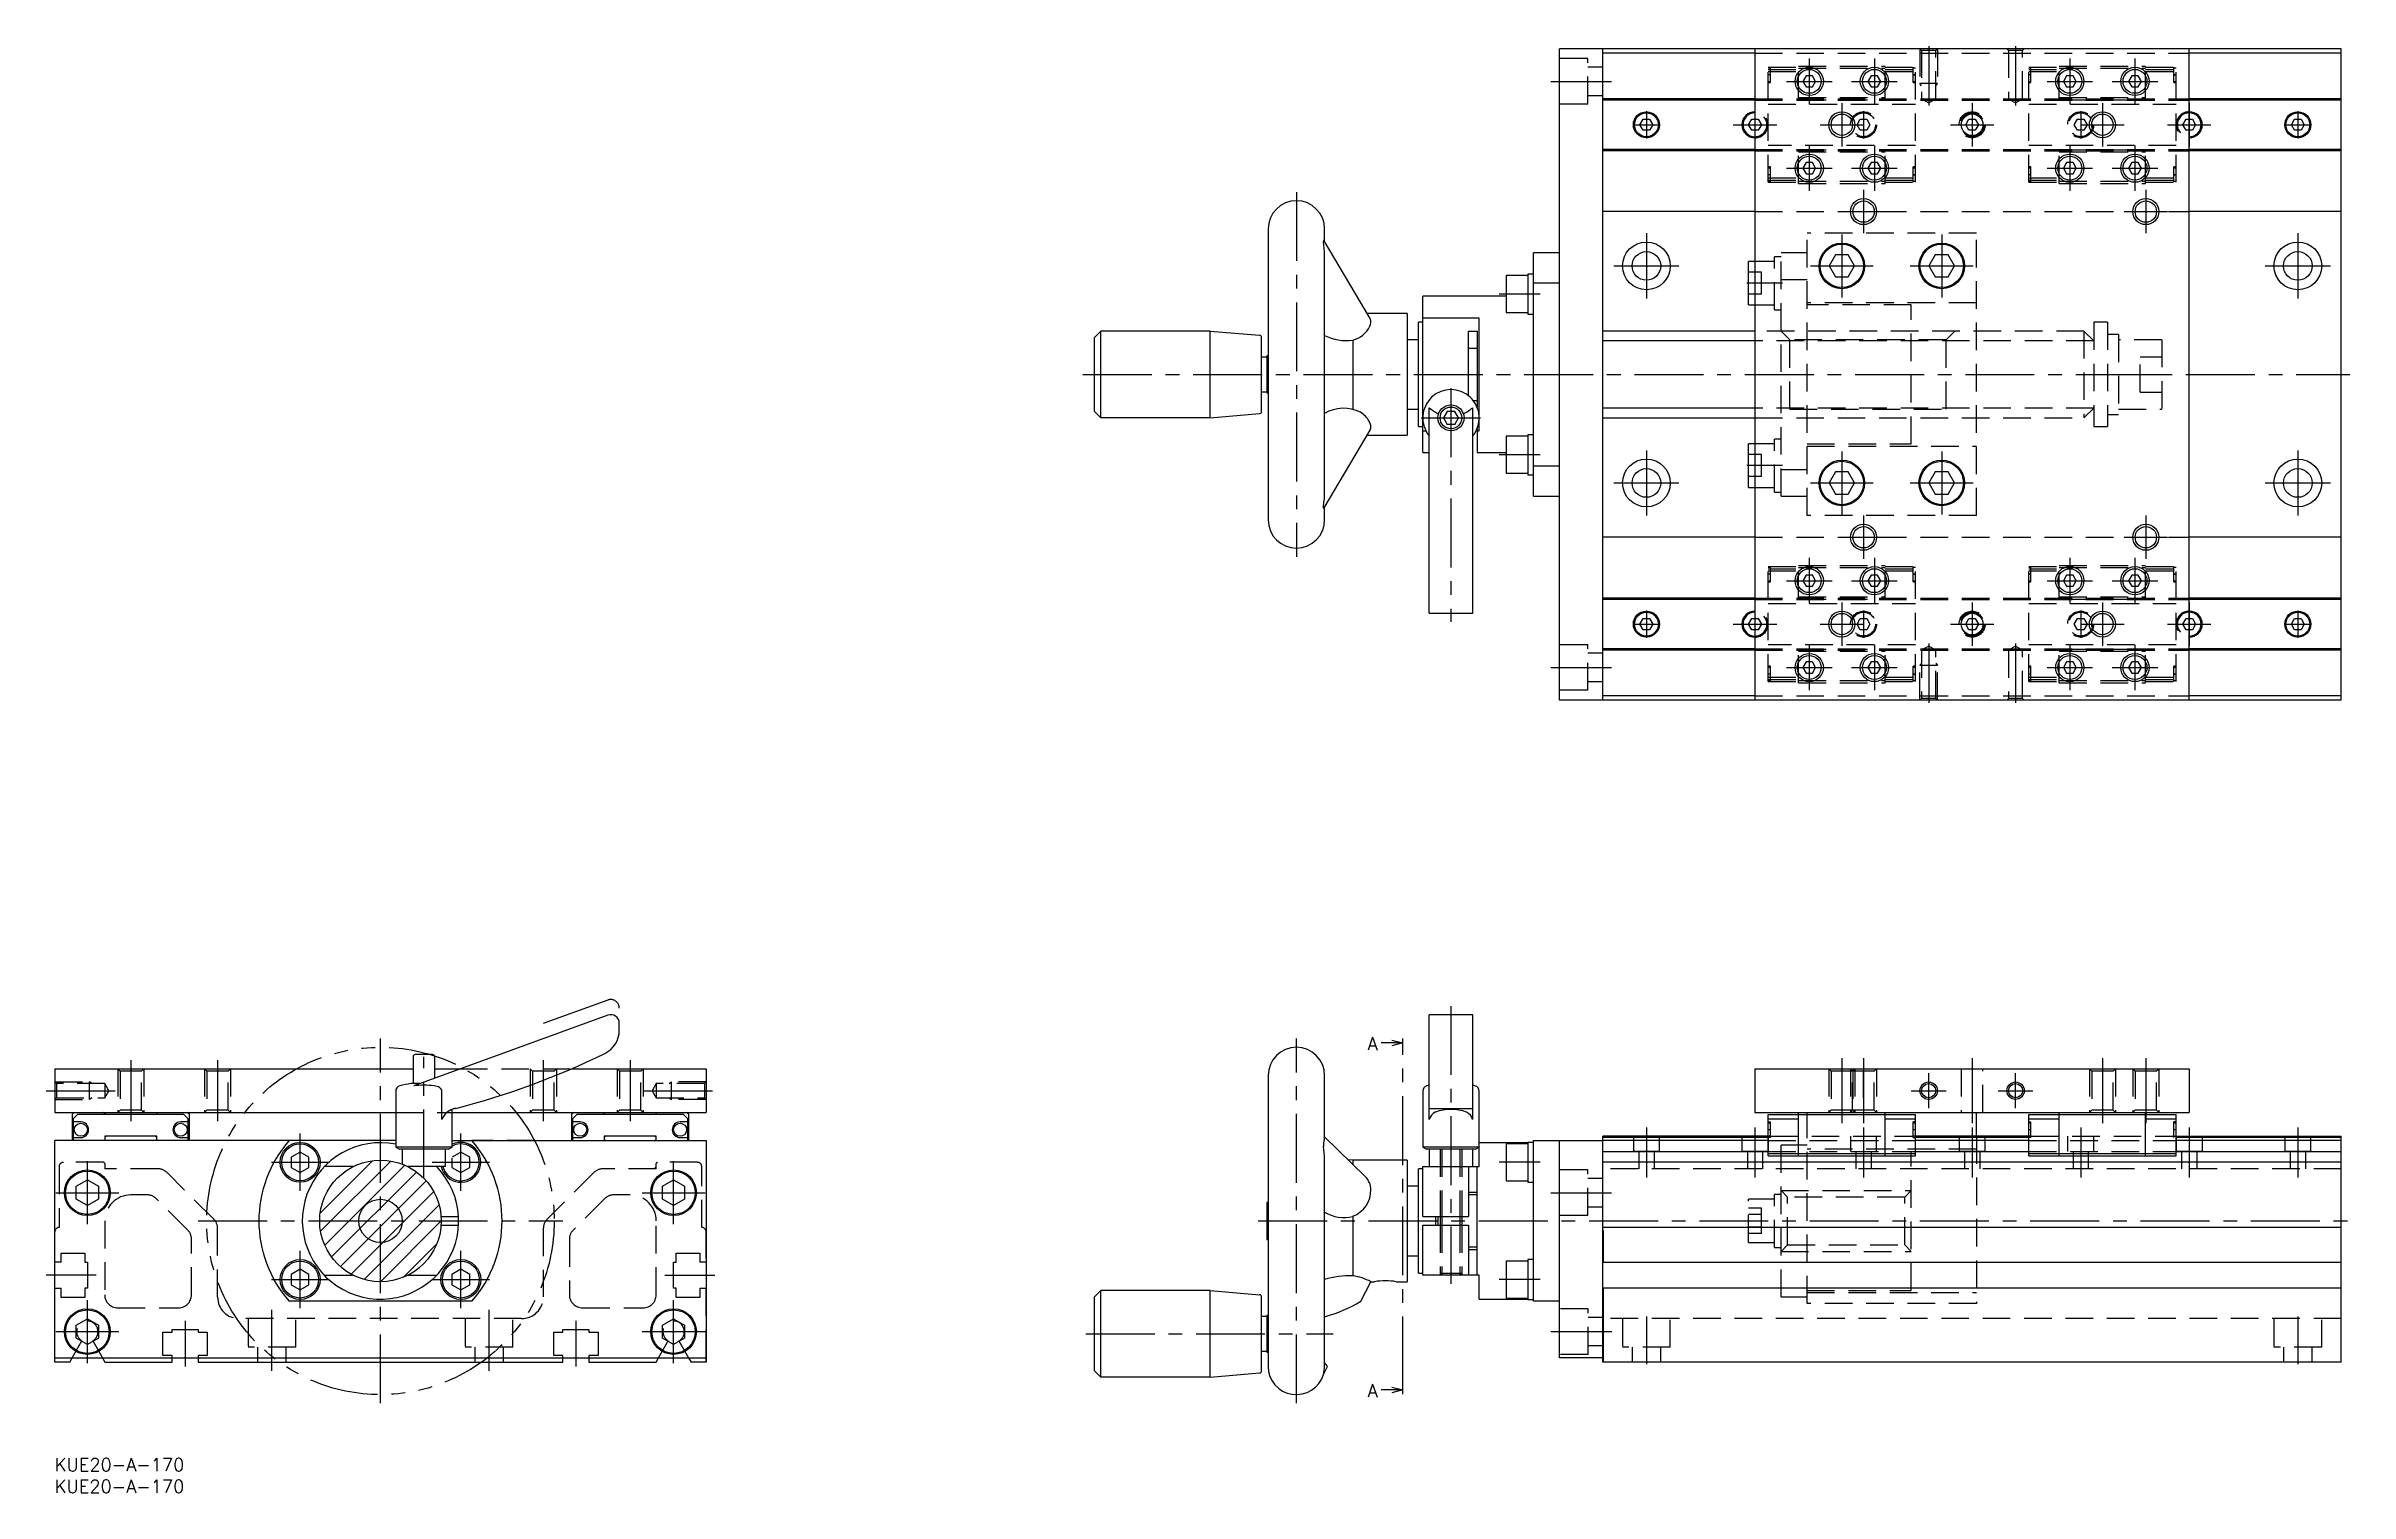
# Model space of a CAD drawing. Extents: x -2 to 528, y -8 to 325.
import ezdxf

# ---------------------------------------------------------------- set-up
doc = ezdxf.new("R2010")
doc.units = 0
doc.header["$LTSCALE"] = 0.5
for name, pattern in [('CENTER', [50.8, 31.75, -6.35, 6.35, -6.35]), ('DASHED', [19.05, 12.7, -6.35]), ('PHANTOM', [63.5, 31.75, -6.35, 6.35, -6.35, 6.35, -6.35])]:
    doc.linetypes.add(name, pattern=pattern)
for name, color, linetype in [('MSM_CENTER', 1, 'CENTER'), ('MSM_CONTINUOUS', 7, 'CONTINUOUS'), ('MSM_DASHED', 4, 'DASHED'), ('MSM_IMAGINARY', 6, 'PHANTOM'), ('MSM_NARROW', 5, 'CONTINUOUS'), ('MSM_PART_NUMBER', 7, 'CONTINUOUS')]:
    doc.layers.add(name, color=color, linetype=linetype)
doc.styles.get("Standard").update_dxf_attribs({"font": 'txt.shx', "height": 3, "bigfont": 'bigfont.shx'})

msp = doc.modelspace()

# ---------------------------------------------------------------- texts
at = {"layer": 'MSM_PART_NUMBER'}
for p in [(302.3, 93.99), (302.3, 14.06)]:
    msp.add_text('A', height=3, dxfattribs=at).set_placement(p)

# ---------------------------------------------------------------- blocks, each defined once
blk = doc.blocks.new('*U8')
at = {"layer": 'MSM_PART_NUMBER'}
blk.add_text('KUE20-A-170', height=3, dxfattribs=at).set_placement((0, -3))
blk = doc.blocks.new('*U9')
at = {"layer": 'MSM_PART_NUMBER'}
blk.add_text('KUE20-A-170', height=3, dxfattribs=at).set_placement((0, -8))

# ---------------------------------------------------------------- linework, layer by layer
at = {"layer": 'MSM_CENTER'}
for p, q in [((431.5, 325.21), (431.5, 311.53)), ((451.5, 325.21), (451.5, 311.53)), ((395.07, 318.59), (394.52, 318.59)), ((404, 322.34), (404, 311.84)), ((419, 322.34), (419, 311.84)), ((428.47, 318.59), (427.92, 318.59)), ((455.07, 318.59), (454.52, 318.59)), ((464, 322.34), (464, 311.84)), ((479, 322.34), (479, 311.84)), ((488.47, 318.59), (487.92, 318.59)), ((344.5, 317.09), (358.5, 317.09)), ((398.75, 317.09), (409.25, 317.09)), ((413.75, 317.09), (424.25, 317.09)), ((458.75, 317.09), (469.25, 317.09)), ((473.75, 317.09), (484.25, 317.09)), ((366.5, 310.24), (366.5, 303.94)), ((391.5, 312.09), (391.5, 302.09)), ((411.5, 312.09), (411.5, 302.09)), ((416.5, 310.24), (416.5, 303.94)), ((441.5, 312.09), (441.5, 302.09)), ((466.5, 310.24), (466.5, 303.94)), ((471.5, 312.09), (471.5, 302.09)), ((491.5, 312.09), (491.5, 302.09)), ((516.5, 310.24), (516.5, 303.94)), ((363.35, 307.09), (369.65, 307.09)), ((386.5, 307.09), (396.5, 307.09)), ((406.5, 307.09), (416.5, 307.09)), ((436.5, 307.09), (446.5, 307.09)), ((466.5, 307.09), (476.5, 307.09)), ((486.5, 307.09), (496.5, 307.09)), ((513.35, 307.09), (519.65, 307.09)), ((398.75, 297.09), (409.25, 297.09)), ((404, 302.34), (404, 291.84)), ((413.75, 297.09), (424.25, 297.09)), ((419, 302.34), (419, 291.84)), ((458.75, 297.09), (469.25, 297.09)), ((464, 302.34), (464, 291.84)), ((473.75, 297.09), (484.25, 297.09)), ((479, 302.34), (479, 291.84)), ((395.07, 295.59), (394.52, 295.59)), ((416.5, 292.09), (416.5, 282.09)), ((428.47, 295.59), (427.92, 295.59)), ((455.07, 295.59), (454.52, 295.59)), ((481.5, 292.09), (481.5, 282.09)), ((488.47, 295.59), (487.92, 295.59)), ((285.9, 291.59), (285.9, 207.59)), ((411.5, 287.09), (421.5, 287.09)), ((476.5, 287.09), (486.5, 287.09)), ((366.5, 282.09), (366.5, 267.09)), ((411.5, 281.84), (411.5, 267.34)), ((434.5, 281.84), (434.5, 267.34)), ((516.5, 282.09), (516.5, 267.09)), ((359, 274.59), (374, 274.59)), ((397.87, 270.59), (389.62, 270.59)), ((404.25, 274.59), (418.75, 274.59)), ((427.25, 274.59), (441.75, 274.59)), ((509, 274.59), (524, 274.59)), ((342.02, 268.09), (332.61, 268.09)), ((236.75, 249.59), (528.5, 249.59)), ((321.5, 246.42), (321.5, 192.59)), ((314.67, 239.59), (328.32, 239.59)), ((342.02, 231.09), (332.61, 231.09)), ((366.5, 232.09), (366.5, 217.09)), ((397.87, 228.59), (389.62, 228.59)), ((411.5, 231.84), (411.5, 217.34)), ((434.5, 231.84), (434.5, 217.34)), ((516.5, 232.09), (516.5, 217.09)), ((359, 224.59), (374, 224.59)), ((404.25, 224.59), (418.75, 224.59)), ((427.25, 224.59), (441.75, 224.59)), ((509, 224.59), (524, 224.59)), ((416.5, 217.09), (416.5, 207.09)), ((481.5, 217.09), (481.5, 207.09)), ((404, 207.34), (404, 196.84)), ((411.5, 212.09), (421.5, 212.09)), ((419, 207.34), (419, 196.84)), ((464, 207.34), (464, 196.84)), ((476.5, 212.09), (486.5, 212.09)), ((479, 207.34), (479, 196.84)), ((395.07, 203.59), (394.52, 203.59)), ((398.75, 202.09), (409.25, 202.09)), ((413.75, 202.09), (424.25, 202.09)), ((428.47, 203.59), (427.92, 203.59)), ((455.07, 203.59), (454.52, 203.59)), ((458.75, 202.09), (469.25, 202.09)), ((473.75, 202.09), (484.25, 202.09)), ((488.47, 203.59), (487.92, 203.59)), ((391.5, 197.09), (391.5, 187.09)), ((411.5, 197.09), (411.5, 187.09)), ((441.5, 197.09), (441.5, 187.09)), ((471.5, 197.09), (471.5, 187.09)), ((491.5, 197.09), (491.5, 187.09)), ((363.35, 192.09), (369.65, 192.09)), ((366.5, 195.24), (366.5, 188.94)), ((386.5, 192.09), (396.5, 192.09)), ((406.5, 192.09), (416.5, 192.09)), ((416.5, 195.24), (416.5, 188.94)), ((436.5, 192.09), (446.5, 192.09)), ((466.5, 195.24), (466.5, 188.94)), ((466.5, 192.09), (476.5, 192.09)), ((486.5, 192.09), (496.5, 192.09)), ((513.35, 192.09), (519.65, 192.09)), ((516.5, 195.24), (516.5, 188.94)), ((404, 187.34), (404, 176.84)), ((419, 187.34), (419, 176.84)), ((431.5, 187.65), (431.5, 173.97)), ((451.5, 187.65), (451.5, 173.97)), ((464, 187.34), (464, 176.84)), ((479, 187.34), (479, 176.84)), ((344.5, 182.09), (358.5, 182.09)), ((395.07, 180.59), (394.52, 180.59)), ((398.75, 182.09), (409.25, 182.09)), ((413.75, 182.09), (424.25, 182.09)), ((428.47, 180.59), (427.92, 180.59)), ((455.07, 180.59), (454.52, 180.59)), ((458.75, 182.09), (469.25, 182.09)), ((473.75, 182.09), (484.25, 182.09)), ((488.47, 180.59), (487.92, 180.59)), ((321.5, 104.14), (321.5, 40.14)), ((75, 12.64), (75, 96.64)), ((285.9, 12.64), (285.9, 96.64)), ((17.5, 91.64), (17.5, 77.64)), ((37.5, 91.64), (37.5, 77.64)), ((85, 64.44), (85, 92.44)), ((112.5, 91.64), (112.5, 77.64)), ((132.5, 91.64), (132.5, 77.64)), ((310.4, 16.72), (310.4, 94.64)), ((411.5, 92.14), (411.5, 77.14)), ((416.5, 92.14), (416.5, 77.14)), ((441.5, 92.14), (441.5, 77.14)), ((471.5, 92.14), (471.5, 77.14)), ((481.5, 92.14), (481.5, 77.14)), ((431.5, 80.64), (431.5, 88.64)), ((451.5, 80.64), (451.5, 88.64)), ((-2, 84.64), (14.44, 84.64)), ((135.56, 84.64), (152, 84.64)), ((427.5, 84.64), (435.5, 84.64)), ((447.5, 84.64), (455.5, 84.64)), ((56.5, 61.54), (56.5, 74.74)), ((93.5, 61.54), (93.5, 74.74)), ((366.5, 76.14), (366.5, 64.64)), ((391.5, 76.14), (391.5, 64.64)), ((395.07, 75.64), (394.52, 75.64)), ((416.5, 76.14), (416.5, 64.64)), ((428.47, 75.64), (427.92, 75.64)), ((441.5, 76.14), (441.5, 64.64)), ((455.07, 75.64), (454.52, 75.64)), ((466.5, 76.14), (466.5, 64.64)), ((488.47, 75.64), (487.92, 75.64)), ((491.5, 76.14), (491.5, 64.64)), ((516.5, 76.14), (516.5, 64.64)), ((7.5, 53.89), (7.5, 68.39)), ((49.9, 68.14), (63.1, 68.14)), ((86.9, 68.14), (100.1, 68.14)), ((142.5, 53.89), (142.5, 68.39)), ((342.02, 68.14), (332.61, 68.14)), ((0.25, 61.14), (14.75, 61.14)), ((135.25, 61.14), (149.75, 61.14)), ((344.5, 61.14), (358.5, 61.14)), ((33, 54.64), (117, 54.64)), ((277.1, 54.64), (528.5, 54.64)), ((56.5, 34.54), (56.5, 47.74)), ((93.5, 34.54), (93.5, 47.74)), ((9.5, 42.14), (-2, 42.14)), ((49.9, 41.14), (63.1, 41.14)), ((86.9, 41.14), (100.1, 41.14)), ((140.5, 42.14), (152, 42.14)), ((342.02, 41.14), (332.61, 41.14)), ((7.5, 21.89), (7.5, 36.39)), ((50, 20.14), (50, 34.14)), ((100, 20.14), (100, 34.14)), ((142.5, 21.89), (142.5, 36.39)), ((366.5, 32.64), (366.5, 21.64)), ((516.5, 32.64), (516.5, 21.64)), ((0.25, 29.14), (14.75, 29.14)), ((30, 31.64), (30, 21.14)), ((120, 31.64), (120, 21.14)), ((135.25, 29.14), (149.75, 29.14)), ((237.4, 28.64), (294.4, 28.64)), ((344.5, 29.14), (358.55, 29.14))]:
    msp.add_line(p, q, dxfattribs=at)
at = {"layer": 'MSM_CONTINUOUS'}
for p, q in [((346.5, 174.59), (346.5, 324.59)), ((356.5, 324.59), (346.5, 324.59)), ((356.5, 174.59), (356.5, 324.59)), ((356.5, 324.54), (356.55, 324.54)), ((526.5, 324.59), (356.55, 324.59)), ((356.55, 324.59), (356.55, 324.54)), ((391.5, 324.59), (391.5, 174.59)), ((491.5, 174.59), (491.5, 324.59)), ((526.5, 174.59), (526.5, 324.59)), ((391.5, 323.59), (356.5, 323.59)), ((403.26, 318.37), (402.52, 317.09)), ((404.74, 318.37), (403.26, 318.37)), ((405.47, 317.09), (404.74, 318.37)), ((418.26, 318.37), (417.52, 317.09)), ((419.74, 318.37), (418.26, 318.37)), ((420.47, 317.09), (419.74, 318.37)), ((463.26, 318.37), (462.52, 317.09)), ((464.74, 318.37), (463.26, 318.37)), ((465.47, 317.09), (464.74, 318.37)), ((478.26, 318.37), (477.52, 317.09)), ((479.74, 318.37), (478.26, 318.37)), ((480.47, 317.09), (479.74, 318.37)), ((526.5, 323.59), (491.5, 323.59)), ((391.5, 313.09), (356.5, 313.09)), ((402.52, 317.09), (403.26, 315.81)), ((403.26, 315.81), (404.74, 315.81)), ((404.74, 315.81), (405.47, 317.09)), ((417.52, 317.09), (418.26, 315.81)), ((418.26, 315.81), (419.74, 315.81)), ((419.74, 315.81), (420.47, 317.09)), ((462.52, 317.09), (463.26, 315.81)), ((463.26, 315.81), (464.74, 315.81)), ((464.74, 315.81), (465.47, 317.09)), ((477.52, 317.09), (478.26, 315.81)), ((478.26, 315.81), (479.74, 315.81)), ((479.74, 315.81), (480.47, 317.09)), ((526.5, 313.09), (491.5, 313.09)), ((526.45, 301.09), (526.45, 313.09)), ((391.5, 312.79), (356.5, 312.79)), ((365.02, 307.09), (365.76, 308.37)), ((365.76, 308.37), (367.24, 308.37)), ((367.24, 308.37), (367.97, 307.09)), ((390.02, 307.09), (390.76, 308.37)), ((390.76, 308.37), (391.5, 308.37)), ((440.02, 307.09), (440.76, 308.37)), ((440.76, 308.37), (442.24, 308.37)), ((442.24, 308.37), (442.97, 307.09)), ((526.45, 312.79), (491.5, 312.79)), ((491.5, 308.37), (492.24, 308.37)), ((492.24, 308.37), (492.97, 307.09)), ((515.02, 307.09), (515.76, 308.37)), ((515.76, 308.37), (517.24, 308.37)), ((517.24, 308.37), (517.97, 307.09)), ((365.76, 305.81), (365.02, 307.09)), ((367.24, 305.81), (365.76, 305.81)), ((367.97, 307.09), (367.24, 305.81)), ((390.76, 305.81), (390.02, 307.09)), ((391.5, 305.81), (390.76, 305.81)), ((440.76, 305.81), (440.02, 307.09)), ((442.24, 305.81), (440.76, 305.81)), ((442.97, 307.09), (442.24, 305.81)), ((492.24, 305.81), (491.5, 305.81)), ((492.97, 307.09), (492.24, 305.81)), ((515.76, 305.81), (515.02, 307.09)), ((517.24, 305.81), (515.76, 305.81)), ((517.97, 307.09), (517.24, 305.81)), ((391.5, 301.39), (356.5, 301.39)), ((391.5, 301.09), (356.5, 301.09)), ((403.26, 298.37), (402.52, 297.09)), ((402.52, 297.09), (403.26, 295.81)), ((404.74, 298.37), (403.26, 298.37)), ((405.47, 297.09), (404.74, 298.37)), ((404.74, 295.81), (405.47, 297.09)), ((418.26, 298.37), (417.52, 297.09)), ((417.52, 297.09), (418.26, 295.81)), ((419.74, 298.37), (418.26, 298.37)), ((420.47, 297.09), (419.74, 298.37)), ((419.74, 295.81), (420.47, 297.09)), ((463.26, 298.37), (462.52, 297.09)), ((462.52, 297.09), (463.26, 295.81)), ((464.74, 298.37), (463.26, 298.37)), ((465.47, 297.09), (464.74, 298.37)), ((464.74, 295.81), (465.47, 297.09)), ((478.26, 298.37), (477.52, 297.09)), ((477.52, 297.09), (478.26, 295.81)), ((479.74, 298.37), (478.26, 298.37)), ((480.47, 297.09), (479.74, 298.37)), ((479.74, 295.81), (480.47, 297.09)), ((526.45, 301.39), (491.5, 301.39)), ((526.45, 301.09), (491.5, 301.09)), ((403.26, 295.81), (404.74, 295.81)), ((418.26, 295.81), (419.74, 295.81)), ((463.26, 295.81), (464.74, 295.81)), ((478.26, 295.81), (479.74, 295.81)), ((391.5, 287.09), (356.5, 287.09)), ((526.5, 287.09), (491.5, 287.09)), ((279.4, 283.09), (279.4, 216.09)), ((292.4, 280.19), (292.4, 283.09)), ((302.89, 262.45), (292.3, 280.35)), ((292.4, 222.12), (292.4, 277.06)), ((346.5, 277.59), (340.5, 277.59)), ((340.5, 221.59), (340.5, 277.59)), ((410.03, 277.13), (408.56, 274.59)), ((412.96, 277.13), (410.03, 277.13)), ((414.43, 274.59), (412.96, 277.13)), ((433.03, 277.13), (431.56, 274.59)), ((435.96, 277.13), (433.03, 277.13)), ((437.43, 274.59), (435.96, 277.13)), ((334.2, 272.34), (334.2, 263.84)), ((339.2, 272.34), (334.2, 272.34)), ((339.2, 272.69), (339.2, 263.49)), ((340.5, 272.69), (339.2, 272.69)), ((346.5, 270.61), (340.5, 270.61)), ((390, 265.59), (390, 275.59)), ((391.5, 275.59), (390, 275.59)), ((408.56, 274.59), (410.03, 272.05)), ((410.03, 272.05), (412.96, 272.05)), ((412.96, 272.05), (414.43, 274.59)), ((431.56, 274.59), (433.03, 272.05)), ((433.03, 272.05), (435.96, 272.05)), ((435.96, 272.05), (437.43, 274.59)), ((315, 231.62), (315, 267.59)), ((334.2, 267.59), (315, 267.59)), ((390, 265.59), (391.5, 265.59)), ((311.4, 263.59), (302.21, 263.59)), ((311.4, 263.59), (311.4, 235.59)), ((314, 237.59), (314, 261.59)), ((315, 261.59), (314, 261.59)), ((328, 262.54), (315, 262.54)), ((328, 236.64), (328, 262.54)), ((334.2, 263.84), (339.2, 263.84)), ((339.2, 263.49), (340.5, 263.49)), ((239.4, 258.09), (240.9, 259.59)), ((239.4, 241.09), (239.4, 258.09)), ((266.06, 259.59), (240.9, 259.59)), ((240.9, 239.59), (240.9, 259.59)), ((266.06, 239.59), (266.06, 259.59)), ((266.06, 259.59), (277.44, 258.6)), ((277.9, 241.09), (277.9, 258.1)), ((298.9, 257.49), (298.9, 241.53)), ((314, 257.59), (311.4, 257.59)), ((325.5, 259.59), (327.5, 259.59)), ((325.5, 244.72), (325.5, 259.59)), ((327.5, 255.59), (325.5, 255.59)), ((327.5, 259.59), (327.5, 242.09)), ((391.5, 259.59), (356.5, 259.59)), ((279.1, 253.59), (277.9, 253.59)), ((279.1, 253.84), (279.1, 245.34)), ((279.4, 253.84), (279.1, 253.84)), ((277.9, 245.59), (279.1, 245.59)), ((279.1, 245.34), (279.4, 245.34)), ((240.9, 239.59), (239.4, 241.09)), ((266.06, 239.59), (240.9, 239.59)), ((266.06, 239.59), (277.44, 240.59)), ((311.4, 241.59), (314, 241.59)), ((316.5, 194.59), (316.5, 241.93)), ((320.63, 241.09), (319.76, 239.59)), ((319.76, 239.59), (320.63, 238.09)), ((322.36, 241.09), (320.63, 241.09)), ((323.23, 239.59), (322.36, 241.09)), ((322.36, 238.09), (323.23, 239.59)), ((326.5, 194.59), (326.5, 241.93)), ((326.62, 243.59), (327.5, 243.59)), ((356.5, 239.59), (391.5, 239.59)), ((292.3, 218.84), (302.89, 236.73)), ((302.21, 235.59), (311.4, 235.59)), ((314, 237.59), (315, 237.59)), ((315, 236.64), (315.71, 236.64)), ((322.36, 238.09), (320.63, 238.09)), ((327.5, 237.09), (327.5, 231.59)), ((327.5, 236.64), (328, 236.64)), ((334.2, 235.34), (334.2, 226.84)), ((339.2, 235.34), (334.2, 235.34)), ((339.2, 235.69), (339.2, 226.49)), ((340.5, 235.69), (339.2, 235.69)), ((390, 223.59), (390, 233.59)), ((391.5, 233.59), (390, 233.59)), ((315, 231.62), (316.5, 231.62)), ((327.5, 231.59), (334.2, 231.59)), ((340.5, 228.57), (346.5, 228.57)), ((334.2, 226.84), (339.2, 226.84)), ((339.2, 226.49), (340.5, 226.49)), ((390, 223.59), (391.5, 223.59)), ((410.03, 227.13), (408.56, 224.59)), ((408.56, 224.59), (410.03, 222.05)), ((412.96, 227.13), (410.03, 227.13)), ((414.43, 224.59), (412.96, 227.13)), ((412.96, 222.05), (414.43, 224.59)), ((433.03, 227.13), (431.56, 224.59)), ((431.56, 224.59), (433.03, 222.05)), ((435.96, 227.13), (433.03, 227.13)), ((437.43, 224.59), (435.96, 227.13)), ((435.96, 222.05), (437.43, 224.59)), ((292.4, 216.09), (292.4, 219)), ((340.5, 221.59), (346.5, 221.59)), ((410.03, 222.05), (412.96, 222.05)), ((433.03, 222.05), (435.96, 222.05)), ((391.5, 212.09), (356.5, 212.09)), ((526.5, 212.09), (491.5, 212.09)), ((403.26, 203.37), (402.52, 202.09)), ((402.52, 202.09), (403.26, 200.81)), ((404.74, 203.37), (403.26, 203.37)), ((405.47, 202.09), (404.74, 203.37)), ((404.74, 200.81), (405.47, 202.09)), ((418.26, 203.37), (417.52, 202.09)), ((417.52, 202.09), (418.26, 200.81)), ((419.74, 203.37), (418.26, 203.37)), ((420.47, 202.09), (419.74, 203.37)), ((419.74, 200.81), (420.47, 202.09)), ((463.26, 203.37), (462.52, 202.09)), ((462.52, 202.09), (463.26, 200.81)), ((464.74, 203.37), (463.26, 203.37)), ((465.47, 202.09), (464.74, 203.37)), ((464.74, 200.81), (465.47, 202.09)), ((478.26, 203.37), (477.52, 202.09)), ((477.52, 202.09), (478.26, 200.81)), ((479.74, 203.37), (478.26, 203.37)), ((480.47, 202.09), (479.74, 203.37)), ((479.74, 200.81), (480.47, 202.09)), ((391.5, 198.09), (356.5, 198.09)), ((391.5, 197.79), (356.5, 197.79)), ((403.26, 200.81), (404.74, 200.81)), ((418.26, 200.81), (419.74, 200.81)), ((463.26, 200.81), (464.74, 200.81)), ((478.26, 200.81), (479.74, 200.81)), ((526.45, 198.09), (491.5, 198.09)), ((526.45, 197.79), (491.5, 197.79)), ((526.45, 186.09), (526.45, 198.09)), ((316.5, 194.59), (326.5, 194.59)), ((365.02, 192.09), (365.76, 193.37)), ((365.76, 190.81), (365.02, 192.09)), ((365.76, 193.37), (367.24, 193.37)), ((367.24, 193.37), (367.97, 192.09)), ((367.97, 192.09), (367.24, 190.81)), ((390.02, 192.09), (390.76, 193.37)), ((390.76, 190.81), (390.02, 192.09)), ((390.76, 193.37), (391.5, 193.37)), ((440.02, 192.09), (440.76, 193.37)), ((440.76, 190.81), (440.02, 192.09)), ((440.76, 193.37), (442.24, 193.37)), ((442.24, 193.37), (442.97, 192.09)), ((442.97, 192.09), (442.24, 190.81)), ((491.5, 193.37), (492.24, 193.37)), ((492.24, 193.37), (492.97, 192.09)), ((492.97, 192.09), (492.24, 190.81)), ((515.02, 192.09), (515.76, 193.37)), ((515.76, 190.81), (515.02, 192.09)), ((515.76, 193.37), (517.24, 193.37)), ((517.24, 193.37), (517.97, 192.09)), ((517.97, 192.09), (517.24, 190.81)), ((391.5, 186.39), (356.5, 186.39)), ((391.5, 186.09), (356.5, 186.09)), ((367.24, 190.81), (365.76, 190.81)), ((391.5, 190.81), (390.76, 190.81)), ((442.24, 190.81), (440.76, 190.81)), ((492.24, 190.81), (491.5, 190.81)), ((526.45, 186.39), (491.5, 186.39)), ((526.5, 186.09), (491.5, 186.09)), ((517.24, 190.81), (515.76, 190.81)), ((403.26, 183.37), (402.52, 182.09)), ((402.52, 182.09), (403.26, 180.81)), ((404.74, 183.37), (403.26, 183.37)), ((403.26, 180.81), (404.74, 180.81)), ((405.47, 182.09), (404.74, 183.37)), ((404.74, 180.81), (405.47, 182.09)), ((418.26, 183.37), (417.52, 182.09)), ((417.52, 182.09), (418.26, 180.81)), ((419.74, 183.37), (418.26, 183.37)), ((418.26, 180.81), (419.74, 180.81)), ((420.47, 182.09), (419.74, 183.37)), ((419.74, 180.81), (420.47, 182.09)), ((463.26, 183.37), (462.52, 182.09)), ((462.52, 182.09), (463.26, 180.81)), ((464.74, 183.37), (463.26, 183.37)), ((463.26, 180.81), (464.74, 180.81)), ((465.47, 182.09), (464.74, 183.37)), ((464.74, 180.81), (465.47, 182.09)), ((478.26, 183.37), (477.52, 182.09)), ((477.52, 182.09), (478.26, 180.81)), ((479.74, 183.37), (478.26, 183.37)), ((478.26, 180.81), (479.74, 180.81)), ((480.47, 182.09), (479.74, 183.37)), ((479.74, 180.81), (480.47, 182.09)), ((391.5, 175.59), (356.5, 175.59)), ((526.5, 175.59), (491.5, 175.59)), ((356.5, 174.59), (346.5, 174.59)), ((356.55, 174.64), (356.5, 174.64)), ((356.55, 174.64), (356.55, 174.59)), ((526.5, 174.59), (356.55, 174.59)), ((127.32, 102.02), (82.66, 85.77)), ((316.5, 78), (316.5, 102.14)), ((326.5, 102.14), (316.5, 102.14)), ((326.5, 78), (326.5, 102.14)), ((130, 98.59), (130, 100.14)), ((82.5, 92.44), (82.5, 86.26)), ((87, 92.94), (83, 92.94)), ((87.5, 87.53), (87.5, 92.44)), ((0, 89.64), (82.5, 89.64)), ((0, 89.64), (0, 79.64)), ((84.03, 86.26), (82, 86.26)), ((87.5, 89.64), (93.31, 89.64)), ((118.89, 89.64), (150, 89.64)), ((150, 89.64), (150, 79.64)), ((279.4, 88.14), (279.4, 21.14)), ((292.4, 73.99), (292.4, 88.14)), ((391.5, 89.64), (391.5, 79.64)), ((391.5, 89.64), (491.5, 89.64)), ((491.5, 89.64), (491.5, 79.64)), ((0, 79.64), (78.5, 79.64)), ((4.5, 79.64), (4, 79.14)), ((11.75, 79.14), (11.25, 79.64)), ((23.75, 79.64), (23.25, 79.14)), ((31, 79.14), (30.5, 79.64)), ((78.5, 84.51), (78.5, 71.64)), ((89.15, 78), (89.15, 84.51)), ((91.5, 71.64), (91.5, 80.34)), ((91.5, 79.64), (150, 79.64)), ((119.5, 79.64), (119, 79.14)), ((126.75, 79.14), (126.25, 79.64)), ((138.75, 79.64), (138.25, 79.14)), ((146, 79.14), (145.5, 79.64)), ((315, 84.51), (315, 71.64)), ((316.5, 80.56), (326.5, 80.56)), ((328, 67.14), (328, 84.51)), ((391.5, 79.64), (491.5, 79.64)), ((401.55, 69.64), (401.55, 79.64)), ((421.45, 69.64), (421.45, 79.64)), ((442.5, 74.14), (442.5, 79.64)), ((461.55, 69.64), (461.55, 79.64)), ((481.45, 69.64), (481.45, 79.64)), ((4, 79.14), (4, 73.14)), ((5.25, 79.14), (4.25, 78.14)), ((4.25, 78.14), (4.25, 73.14)), ((6, 77.44), (4.25, 77.44)), ((29.75, 79.14), (5.25, 79.14)), ((30.75, 77.44), (29, 77.44)), ((30.75, 78.14), (29.75, 79.14)), ((30.75, 73.14), (30.75, 78.14)), ((31, 73.14), (31, 79.14)), ((119, 79.14), (119, 73.14)), ((120.25, 79.14), (119.25, 78.14)), ((119.25, 78.14), (119.25, 73.14)), ((121, 77.44), (119.25, 77.44)), ((144.75, 79.14), (120.25, 79.14)), ((145.75, 77.44), (144, 77.44)), ((145.75, 78.14), (144.75, 79.14)), ((145.75, 73.14), (145.75, 78.14)), ((146, 73.14), (146, 79.14)), ((394.55, 79.14), (428.45, 79.14)), ((394.55, 69.64), (394.55, 79.14)), ((394.55, 78.14), (401.55, 78.14)), ((394.55, 77.44), (395.05, 77.44)), ((395.05, 77.14), (394.55, 77.14)), ((395.05, 73.84), (395.05, 77.44)), ((421.45, 78.14), (428.45, 78.14)), ((427.95, 73.84), (427.95, 77.44)), ((428.45, 77.44), (427.95, 77.44)), ((428.45, 77.14), (427.95, 77.14)), ((428.45, 69.64), (428.45, 79.14)), ((454.55, 69.64), (454.55, 79.14)), ((454.55, 79.14), (488.45, 79.14)), ((454.55, 78.14), (461.55, 78.14)), ((454.55, 77.44), (455.05, 77.44)), ((455.05, 77.14), (454.55, 77.14)), ((455.05, 73.84), (455.05, 77.44)), ((481.45, 78.14), (488.45, 78.14)), ((488.45, 77.44), (487.95, 77.44)), ((487.95, 73.84), (487.95, 77.44)), ((488.45, 77.14), (487.95, 77.14)), ((488.45, 69.64), (488.45, 79.14)), ((0, 22.14), (0, 73.14)), ((78.5, 73.14), (0, 73.14)), ((4.25, 73.84), (6, 73.84)), ((23.5, 74.14), (11.5, 74.14)), ((11.8, 74.14), (11.5, 73.84)), ((11.5, 74.14), (11.5, 73.19)), ((23.5, 73.84), (23.2, 74.14)), ((23.5, 73.19), (23.5, 74.14)), ((29, 73.84), (30.75, 73.84)), ((56.5, 70.5), (54.46, 69.32)), ((54.46, 69.32), (54.46, 66.96)), ((58.54, 69.32), (56.5, 70.5)), ((58.54, 66.96), (58.54, 69.32)), ((78.5, 71.64), (79.37, 71.14)), ((91.5, 71.64), (78.5, 71.64)), ((90.63, 71.14), (79.37, 71.14)), ((80, 71.14), (80, 67.72)), ((90, 67.14), (90, 71.14)), ((90.63, 71.14), (91.5, 71.64)), ((91.46, 69.12), (91.46, 66.96)), ((91.5, 73.14), (150, 73.14)), ((93.5, 70.5), (91.5, 69.34)), ((95.54, 69.32), (93.5, 70.5)), ((95.54, 66.96), (95.54, 69.32)), ((119.25, 73.84), (121, 73.84)), ((138.5, 74.14), (126.5, 74.14)), ((126.8, 74.14), (126.5, 73.84)), ((126.5, 74.14), (126.5, 73.19)), ((138.5, 73.84), (138.2, 74.14)), ((138.5, 73.19), (138.5, 74.14)), ((144, 73.84), (145.75, 73.84)), ((150, 73.14), (150, 22.14)), ((301.82, 64.79), (292.28, 74.1)), ((292.4, 73.81), (292.4, 73.84)), ((328, 71.64), (315, 71.64)), ((315, 71.64), (315.86, 71.14)), ((327.13, 71.14), (315.86, 71.14)), ((316.5, 71.14), (316.5, 67.14)), ((326.5, 67.14), (326.5, 71.14)), ((327.13, 71.14), (328, 71.64)), ((339.2, 72.64), (328, 72.64)), ((339.2, 72.39), (334.2, 72.39)), ((334.2, 72.39), (334.2, 63.89)), ((340.5, 72.74), (339.2, 72.74)), ((339.2, 72.74), (339.2, 63.54)), ((340.5, 73.14), (356.5, 73.14)), ((340.5, 36.14), (340.5, 73.14)), ((346.5, 23.14), (346.5, 73.14)), ((356.5, 22.14), (356.5, 74.14)), ((395.05, 74.14), (356.5, 74.14)), ((395.05, 73.84), (356.5, 73.84)), ((394.55, 73.19), (356.5, 73.19)), ((394.55, 70.59), (356.5, 70.59)), ((395.05, 73.84), (394.55, 73.84)), ((394.55, 70.14), (428.45, 70.14)), ((394.55, 69.64), (428.45, 69.64)), ((455.05, 74.14), (427.95, 74.14)), ((427.95, 73.84), (428.45, 73.84)), ((455.05, 73.84), (428.45, 73.84)), ((454.55, 73.19), (428.45, 73.19)), ((454.55, 70.59), (428.45, 70.59)), ((455.05, 73.84), (454.55, 73.84)), ((454.55, 70.14), (488.45, 70.14)), ((454.55, 69.64), (488.45, 69.64)), ((487.95, 74.14), (526.45, 74.14)), ((526.45, 73.84), (488.45, 73.84)), ((526.45, 73.19), (488.45, 73.19)), ((526.45, 70.59), (488.45, 70.59)), ((526.45, 68.14), (526.45, 74.14)), ((4.96, 62.61), (7.5, 64.07)), ((7.5, 64.07), (10.04, 62.61)), ((54.46, 66.96), (56.5, 65.78)), ((56.5, 65.78), (58.54, 66.96)), ((68.7, 67.14), (62.05, 67.14)), ((90, 67.14), (81.3, 67.14)), ((91.46, 66.96), (93.5, 65.78)), ((93.5, 65.78), (95.54, 66.96)), ((139.96, 62.61), (142.5, 64.07)), ((142.5, 64.07), (145.04, 62.61)), ((292.4, 21.26), (292.4, 68.84)), ((298.9, 68.64), (297.78, 68.74)), ((298.9, 68.64), (298.9, 67.65)), ((311.4, 68.64), (298.9, 68.64)), ((311.4, 68.64), (311.4, 40.64)), ((314, 42.64), (314, 66.64)), ((315, 66.64), (314, 66.64)), ((315, 55.64), (315, 67.14)), ((315, 67.14), (328, 67.14)), ((325.5, 67.14), (325.5, 55.64)), ((327.5, 42.14), (327.5, 67.14)), ((334.2, 63.89), (339.2, 63.89)), ((526.5, 68.14), (356.5, 68.14)), ((526.5, 22.14), (526.5, 68.14)), ((4.96, 59.67), (4.96, 62.61)), ((7.5, 58.21), (4.96, 59.67)), ((10.04, 59.67), (7.5, 58.21)), ((10.04, 62.61), (10.04, 59.67)), ((139.96, 59.67), (139.96, 62.61)), ((142.5, 58.21), (139.96, 59.67)), ((145.04, 59.67), (142.5, 58.21)), ((145.04, 62.61), (145.04, 59.67)), ((279.4, 58.89), (279.1, 58.89)), ((279.1, 58.89), (279.1, 50.39)), ((314, 62.64), (311.4, 62.64)), ((325.5, 61.27), (327.5, 61.27)), ((327.5, 60.64), (325.5, 60.64)), ((339.2, 63.54), (340.5, 63.54)), ((88.96, 55.64), (92.97, 55.64)), ((88.96, 53.64), (92.97, 53.64)), ((298.9, 55.7), (298.9, 42.02)), ((315, 55.64), (325.5, 55.64)), ((315, 42.14), (315, 53.64)), ((315, 53.64), (325.5, 53.64)), ((318, 53.64), (318, 55.64)), ((318.5, 55.64), (318.5, 53.64)), ((319, 55.64), (319, 53.64)), ((324, 55.64), (324, 53.64)), ((325.5, 53.64), (325.5, 42.14)), ((526.5, 53.14), (356.5, 53.14)), ((279.1, 50.39), (279.4, 50.39)), ((325.5, 48.64), (327.5, 48.64)), ((327.5, 48.01), (325.5, 48.01)), ((356.55, 52.45), (356.5, 52.45)), ((356.55, 52.45), (356.55, 45.14)), ((56.5, 43.5), (54.46, 42.32)), ((58.54, 42.32), (56.5, 43.5)), ((93.5, 43.5), (91.46, 42.32)), ((95.54, 42.32), (93.5, 43.5)), ((311.4, 46.64), (314, 46.64)), ((314, 42.64), (315, 42.64)), ((339.2, 45.39), (334.2, 45.39)), ((334.2, 45.39), (334.2, 36.89)), ((340.5, 45.74), (339.2, 45.74)), ((339.2, 45.74), (339.2, 36.54)), ((356.5, 45.14), (526.5, 45.14)), ((54.46, 42.32), (54.46, 39.96)), ((54.46, 39.96), (56.5, 38.78)), ((56.5, 38.78), (58.54, 39.96)), ((58.54, 39.96), (58.54, 42.32)), ((62.05, 42.14), (68.7, 42.14)), ((81.3, 42.14), (87.95, 42.14)), ((91.46, 42.32), (91.46, 39.96)), ((91.46, 39.96), (93.5, 38.78)), ((93.5, 38.78), (95.54, 39.96)), ((95.54, 39.96), (95.54, 42.32)), ((239.4, 37.14), (240.9, 38.64)), ((239.4, 20.14), (239.4, 37.14)), ((266.06, 38.64), (240.9, 38.64)), ((240.9, 18.64), (240.9, 38.64)), ((266.06, 18.64), (266.06, 38.64)), ((266.06, 38.64), (277.44, 37.64)), ((277.9, 20.13), (277.9, 37.15)), ((300.77, 36.13), (303.08, 40.64)), ((303.06, 40.64), (303.9, 40.64)), ((308.89, 40.64), (311.4, 40.64)), ((328, 42.14), (315, 42.14)), ((328, 36.64), (328, 42.14)), ((526.5, 39.14), (356.5, 39.14)), ((356.55, 39.14), (356.55, 22.14)), ((4.96, 30.61), (7.5, 32.07)), ((7.5, 32.07), (10.04, 30.61)), ((96.02, 36.14), (53.98, 36.14)), ((139.96, 30.61), (142.5, 32.07)), ((142.5, 32.07), (145.04, 30.61)), ((279.1, 32.64), (277.9, 32.64)), ((279.1, 32.89), (279.1, 24.39)), ((279.4, 32.89), (279.1, 32.89)), ((328, 36.64), (339.2, 36.64)), ((334.2, 36.89), (339.2, 36.89)), ((339.2, 36.54), (340.5, 36.54)), ((346.5, 36.14), (340.5, 36.14)), ((4.96, 27.67), (4.96, 30.61)), ((7.5, 26.21), (4.96, 27.67)), ((10.04, 27.67), (7.5, 26.21)), ((10.04, 30.61), (10.04, 27.67)), ((139.96, 27.67), (139.96, 30.61)), ((142.5, 26.21), (139.96, 27.67)), ((145.04, 27.67), (142.5, 26.21)), ((145.04, 30.61), (145.04, 27.67)), ((0, 23.14), (150, 23.14)), ((3.46, 22.14), (0, 22.14)), ((0.05, 22.14), (0.05, 23.14)), ((3.46, 22.14), (4.04, 23.14)), ((10.96, 23.14), (11.54, 22.14)), ((11.54, 22.14), (27, 22.14)), ((27, 22.14), (27, 23.14)), ((33, 23.14), (33, 22.14)), ((33, 22.14), (117, 22.14)), ((117, 22.14), (117, 23.14)), ((123, 23.14), (123, 22.14)), ((123, 22.14), (138.46, 22.14)), ((138.46, 22.14), (139.04, 23.14)), ((145.96, 23.14), (146.54, 22.14)), ((150, 22.14), (146.54, 22.14)), ((149.95, 23.14), (149.95, 22.14)), ((277.9, 24.64), (279.1, 24.64)), ((279.1, 24.39), (279.4, 24.39)), ((356.5, 23.14), (346.5, 23.14)), ((526.5, 22.14), (356.5, 22.14)), ((240.9, 18.64), (239.4, 20.14)), ((266.06, 18.64), (240.9, 18.64)), ((266.06, 18.64), (277.44, 19.64)), ((292.11, 19.24), (293.09, 21.15))]:
    msp.add_line(p, q, dxfattribs=at)
for centre, radius in [((404, 317.09), 3.25), ((404, 317.09), 2.75), ((419, 317.09), 3.25), ((419, 317.09), 2.75), ((464, 317.09), 3.25), ((464, 317.09), 2.75), ((479, 317.09), 3.25), ((479, 317.09), 2.75), ((366.5, 307.09), 3), ((366.5, 307.09), 2.75), ((411.5, 307.09), 2.46), ((441.5, 307.09), 2.5), ((471.5, 307.09), 2.46), ((516.5, 307.09), 3), ((516.5, 307.09), 2.75), ((404, 297.09), 3.25), ((404, 297.09), 2.75), ((419, 297.09), 3.25), ((419, 297.09), 2.75), ((464, 297.09), 3.25), ((464, 297.09), 2.75), ((479, 297.09), 3.25), ((479, 297.09), 2.75), ((416.5, 287.09), 2.46), ((481.5, 287.09), 2.46), ((366.5, 274.59), 5.5), ((366.5, 274.59), 3.3), ((411.5, 274.59), 5.25), ((411.5, 274.59), 5), ((434.5, 274.59), 5.25), ((434.5, 274.59), 5), ((516.5, 274.59), 5.5), ((516.5, 274.59), 3.3), ((321.5, 239.59), 3), ((321.5, 239.59), 2.5), ((366.5, 224.59), 5.5), ((411.5, 224.59), 5.25), ((411.5, 224.59), 5), ((434.5, 224.59), 5.25), ((434.5, 224.59), 5), ((516.5, 224.59), 5.5), ((366.5, 224.59), 3.3), ((516.5, 224.59), 3.3), ((416.5, 212.09), 2.46), ((481.5, 212.09), 2.46), ((404, 202.09), 3.25), ((404, 202.09), 2.75), ((419, 202.09), 3.25), ((419, 202.09), 2.75), ((464, 202.09), 3.25), ((464, 202.09), 2.75), ((479, 202.09), 3.25), ((479, 202.09), 2.75), ((366.5, 192.09), 3), ((366.5, 192.09), 2.75), ((411.5, 192.09), 2.46), ((441.5, 192.09), 2.5), ((471.5, 192.09), 2.46), ((516.5, 192.09), 3), ((516.5, 192.09), 2.75), ((404, 182.09), 3.25), ((404, 182.09), 2.75), ((419, 182.09), 3.25), ((419, 182.09), 2.75), ((464, 182.09), 3.25), ((464, 182.09), 2.75), ((479, 182.09), 3.25), ((479, 182.09), 2.75), ((431.5, 84.64), 1.62), ((451.5, 84.64), 1.62), ((6, 75.64), 1.5), ((29, 75.64), 1.5), ((121, 75.64), 1.5), ((144, 75.64), 1.5), ((56.5, 68.14), 4.6), ((56.5, 68.14), 4.25), ((7.5, 61.14), 5.25), ((7.5, 61.14), 5), ((75, 54.64), 14), ((142.5, 61.14), 5.25), ((142.5, 61.14), 5), ((75, 54.64), 5), ((56.5, 41.14), 4.6), ((56.5, 41.14), 4.25), ((93.5, 41.14), 4.6), ((93.5, 41.14), 4.25), ((7.5, 29.14), 5.25), ((7.5, 29.14), 5), ((142.5, 29.14), 5.25), ((142.5, 29.14), 5)]:
    msp.add_circle(centre, radius, dxfattribs=at)
for centre, radius, start, end in [((391.5, 307.09), 3, 90, 270), ((391.5, 307.09), 2.75, 90, 270), ((491.5, 307.09), 3, 270, 90), ((491.5, 307.09), 2.75, 270, 90), ((285.9, 283.09), 6.5, 0, 180), ((292.52, 280.23), 0.409, 147.3169, 194.7042), ((271.37, 276.71), 21.03, 0.9537, 9.3449), ((292.17, 280.31), 0.137, 15.5493, 88.8335), ((297.35, 263.39), 6.1, 284.6919, 333.6871), ((301.19, 261.64), 1.88, 329.5739, 25.5839), ((277.4, 258.1), 0.5, 0, 85), ((297.34, 268.33), 10.95, 243.1033, 278.1798), ((321.5, 239.59), 6.5, 320.2849, 219.7151), ((277.4, 241.09), 0.5, 275, 0), ((296.78, 232.97), 8.83, 63.8736, 119.8384), ((297.53, 235.88), 5.91, 29.8339, 58.0094), ((300.86, 237.56), 2.2, 337.8459, 34.7996), ((321.35, 247.2), 7.17, 227.3363, 247.8884), ((321.64, 247.2), 7.17, 292.1116, 312.6637), ((-386.38, 303.29), 683.71, 352.91661, 353.05297), ((292.53, 218.96), 0.423, 177.3591, 212.6166), ((291.77, 219.35), 0.739, 303.4802, 316.0683), ((274.77, 222.35), 17.63, 354.2775, 359.2376), ((285.9, 216.09), 6.5, 180, 0), ((391.5, 192.09), 3, 90, 270), ((391.5, 192.09), 2.75, 90, 270), ((491.5, 192.09), 3, 270, 90), ((491.5, 192.09), 2.75, 270, 90), ((128, 100.14), 2, 0, 110.0021), ((124, 98.59), 6, 296.0636, 0), ((83, 92.44), 0.5, 90, 180), ((87, 92.44), 0.5, 0, 90), ((47.55, 254.9), 180, 284.4054, 296.0636), ((285.9, 88.14), 6.5, 0, 180), ((79.8, 84.51), 1.3, 104.5706, 180), ((85, 64.5), 21.97, 97.8482, 104.5706), ((85, 64.5), 21.39, 83.6788, 96.2682), ((87, 82.47), 3.31, 59.7939, 83.9142), ((87.99, 84.38), 1.17, 6.0919, 54.409), ((316.3, 84.51), 1.3, 104.5706, 180), ((321.5, 64.5), 21.97, 103.1548, 104.5706), ((321.5, 64.5), 21.97, 75.4294, 76.8452), ((326.7, 84.51), 1.3, 0, 75.4294), ((92.9, 76.6), 4, 98.1816, 159.5), ((319.21, 77.21), 2.83, 117.0443, 163.788), ((321.5, 69.6), 10.74, 70.5029, 109.4376), ((323.85, 77.28), 2.74, 15.2925, 63.2952), ((6, 75.64), 1.8, 270, 90), ((29, 75.64), 1.8, 90, 270), ((121, 75.64), 1.8, 270, 90), ((144, 75.64), 1.8, 90, 270), ((11.5, 71.89), 1.3, 74.0576, 90), ((23.5, 71.89), 1.3, 90, 105.9424), ((75, 54.64), 28, 138.6456, 221.3544), ((75, 54.64), 18, 78.7877, 43.983), ((93.5, 68.14), 4.6, 192.5559, 115.7715), ((93.5, 68.14), 4.25, 193.609, 118.0725), ((75, 54.64), 28, 318.6456, 41.3544), ((126.5, 71.89), 1.3, 74.0576, 90), ((138.5, 71.89), 1.3, 90, 105.9424), ((295.14, 72.29), 3.03, 158.9586, 189.5128), ((267.22, 68.22), 25.18, 1.3815, 8.1441), ((291.98, 73.81), 0.42, 353.8602, 43.0782), ((290.3, 74.01), 2.11, 342.3741, 353.3332), ((298.69, 61.75), 4.37, 1.6774, 44.0689), ((296.56, 61.76), 6.49, 291.0715, 1.0786), ((296.8, 63.98), 8.54, 238.9479, 284.1872), ((277.4, 37.15), 0.5, 0, 85), ((298.52, 20.48), 21.55, 89.0104, 106.5513), ((296.63, 28.14), 14.07, 62.7193, 80.7314), ((306.4, 26.86), 14, 79.7135, 100.2865), ((284.1, 63.88), 32.37, 284.8475, 300.9876), ((284.92, 21.28), 7.48, 344.0942, 359.8778), ((272.58, 4.69), 26.29, 38.7334, 41.0812), ((277.4, 20.13), 0.5, 275, 0), ((285.9, 21.14), 6.5, 180, 342.9891)]:
    msp.add_arc(centre, radius, start, end, dxfattribs=at)
at = {"layer": 'MSM_DASHED'}
for p, q in [((429.5, 324.59), (429.88, 324.21)), ((429.5, 324.59), (429.5, 316.59)), ((429.88, 324.21), (429.88, 313.09)), ((433.12, 324.21), (429.88, 324.21)), ((433.12, 324.21), (433.5, 324.59)), ((433.12, 313.09), (433.12, 324.21)), ((433.5, 324.59), (433.5, 316.59)), ((449.5, 324.59), (449.88, 324.21)), ((449.88, 324.21), (449.88, 313.09)), ((453.12, 324.21), (449.88, 324.21)), ((453.12, 324.21), (453.5, 324.59)), ((453.12, 313.09), (453.12, 324.21)), ((353.02, 322.34), (346.42, 322.34)), ((353.02, 311.84), (353.02, 322.34)), ((356.42, 320.39), (353.02, 320.39)), ((391.5, 323.59), (491.5, 323.59)), ((394.55, 293.84), (394.55, 320.34)), ((394.55, 320.34), (401.55, 320.34)), ((395.05, 320.09), (394.55, 320.09)), ((394.55, 319.84), (401.55, 319.84)), ((394.55, 319.34), (401.55, 319.34)), ((395.05, 318.59), (394.55, 318.59)), ((395.05, 316.79), (395.05, 320.34)), ((401.55, 320.59), (421.45, 320.59)), ((401.55, 312.84), (401.55, 320.59)), ((401.55, 320.09), (421.45, 320.09)), ((421.45, 312.84), (421.45, 320.59)), ((421.45, 320.34), (428.45, 320.34)), ((421.45, 319.84), (428.45, 319.84)), ((421.45, 319.34), (428.45, 319.34)), ((427.95, 316.79), (427.95, 320.34)), ((428.45, 320.09), (427.95, 320.09)), ((427.95, 318.59), (428.45, 318.59)), ((428.45, 293.84), (428.45, 320.34)), ((454.55, 320.34), (461.55, 320.34)), ((454.55, 293.84), (454.55, 320.34)), ((455.05, 320.09), (454.55, 320.09)), ((454.55, 319.84), (461.55, 319.84)), ((454.55, 319.34), (461.55, 319.34)), ((455.05, 318.59), (454.55, 318.59)), ((455.05, 316.79), (455.05, 320.34)), ((461.55, 320.59), (481.45, 320.59)), ((461.55, 312.84), (461.55, 320.59)), ((461.55, 320.09), (481.45, 320.09)), ((481.45, 312.84), (481.45, 320.59)), ((481.45, 320.34), (488.45, 320.34)), ((481.45, 319.84), (488.45, 319.84)), ((481.45, 319.34), (488.45, 319.34)), ((487.95, 316.79), (487.95, 320.34)), ((488.45, 320.09), (487.95, 320.09)), ((487.95, 318.59), (488.45, 318.59)), ((488.45, 293.84), (488.45, 320.34)), ((356.42, 313.79), (353.02, 313.79)), ((391.5, 313.09), (491.5, 313.09)), ((394.55, 317.09), (395.05, 317.09)), ((394.55, 316.79), (395.05, 316.79)), ((401.55, 313.34), (421.45, 313.34)), ((427.95, 317.09), (428.45, 317.09)), ((427.95, 316.79), (428.45, 316.79)), ((433.5, 316.59), (429.5, 316.59)), ((429.88, 316.09), (429.5, 316.59)), ((429.88, 313.09), (431.5, 312.16)), ((431.5, 312.16), (433.12, 313.09)), ((433.12, 316.09), (433.5, 316.59)), ((449.88, 313.09), (451.5, 312.16)), ((451.5, 312.16), (453.12, 313.09)), ((454.55, 317.09), (455.05, 317.09)), ((454.55, 316.79), (455.05, 316.79)), ((461.55, 313.34), (481.45, 313.34)), ((487.95, 317.09), (488.45, 317.09)), ((487.95, 316.79), (488.45, 316.79)), ((353.02, 311.84), (346.42, 311.84)), ((391.5, 312.79), (491.5, 312.79)), ((391.5, 310.24), (391.5, 303.94)), ((391.5, 308.37), (392.24, 308.37)), ((392.24, 308.37), (392.97, 307.09)), ((394.55, 311.84), (428.45, 311.84)), ((401.55, 312.84), (421.45, 312.84)), ((415.02, 307.09), (415.76, 308.37)), ((415.76, 308.37), (417.24, 308.37)), ((417.24, 308.37), (417.97, 307.09)), ((454.55, 311.84), (488.45, 311.84)), ((461.55, 312.84), (481.45, 312.84)), ((465.02, 307.09), (465.76, 308.37)), ((465.76, 308.37), (467.24, 308.37)), ((467.24, 308.37), (467.97, 307.09)), ((490.02, 307.09), (490.76, 308.37)), ((490.76, 308.37), (491.5, 308.37)), ((392.24, 305.81), (391.5, 305.81)), ((392.97, 307.09), (392.24, 305.81)), ((415.76, 305.81), (415.02, 307.09)), ((417.24, 305.81), (415.76, 305.81)), ((417.97, 307.09), (417.24, 305.81)), ((465.76, 305.81), (465.02, 307.09)), ((467.24, 305.81), (465.76, 305.81)), ((467.97, 307.09), (467.24, 305.81)), ((490.76, 305.81), (490.02, 307.09)), ((491.5, 305.81), (490.76, 305.81)), ((391.5, 301.39), (491.5, 301.39)), ((391.5, 301.09), (491.5, 301.09)), ((428.45, 302.34), (394.55, 302.34)), ((395.05, 297.39), (394.55, 297.39)), ((395.05, 297.09), (394.55, 297.09)), ((395.05, 293.84), (395.05, 297.39)), ((401.55, 301.34), (421.45, 301.34)), ((401.55, 293.59), (401.55, 301.34)), ((401.55, 300.84), (421.45, 300.84)), ((421.45, 293.59), (421.45, 301.34)), ((427.95, 293.84), (427.95, 297.39)), ((428.45, 297.39), (427.95, 297.39)), ((428.45, 297.09), (427.95, 297.09)), ((488.45, 302.34), (454.55, 302.34)), ((455.05, 297.39), (454.55, 297.39)), ((455.05, 297.09), (454.55, 297.09)), ((455.05, 293.84), (455.05, 297.39)), ((461.55, 301.34), (481.45, 301.34)), ((461.55, 293.59), (461.55, 301.34)), ((461.55, 300.84), (481.45, 300.84)), ((481.45, 293.59), (481.45, 301.34)), ((487.95, 293.84), (487.95, 297.39)), ((488.45, 297.39), (487.95, 297.39)), ((488.45, 297.09), (487.95, 297.09)), ((395.05, 295.59), (394.55, 295.59)), ((394.55, 294.84), (401.55, 294.84)), ((394.55, 294.34), (401.55, 294.34)), ((394.55, 294.09), (395.05, 294.09)), ((394.55, 293.84), (401.55, 293.84)), ((401.55, 294.09), (421.45, 294.09)), ((401.55, 293.59), (421.45, 293.59)), ((421.45, 294.84), (428.45, 294.84)), ((421.45, 294.34), (428.45, 294.34)), ((421.45, 293.84), (428.45, 293.84)), ((427.95, 295.59), (428.45, 295.59)), ((427.95, 294.09), (428.45, 294.09)), ((455.05, 295.59), (454.55, 295.59)), ((454.55, 294.84), (461.55, 294.84)), ((454.55, 294.34), (461.55, 294.34)), ((454.55, 294.09), (455.05, 294.09)), ((454.55, 293.84), (461.55, 293.84)), ((461.55, 294.09), (481.45, 294.09)), ((461.55, 293.59), (481.45, 293.59)), ((481.45, 294.84), (488.45, 294.84)), ((481.45, 294.34), (488.45, 294.34)), ((481.45, 293.84), (488.45, 293.84)), ((487.95, 295.59), (488.45, 295.59)), ((487.95, 294.09), (488.45, 294.09)), ((391.5, 287.09), (491.5, 287.09)), ((442.5, 282.09), (403.5, 282.09)), ((403.5, 217.09), (403.5, 282.09)), ((442.5, 217.09), (442.5, 282.09)), ((396, 264.49), (396, 276.69)), ((397.5, 276.69), (396, 276.69)), ((403.5, 277.59), (397.5, 277.59)), ((397.5, 221.59), (397.5, 277.59)), ((393, 273.13), (390, 273.13)), ((393, 270.59), (390, 270.59)), ((396, 275.59), (391.5, 275.59)), ((393, 268.05), (393, 273.13)), ((397.5, 271.45), (403.5, 271.45)), ((393, 268.05), (390, 268.05)), ((391.5, 265.59), (396, 265.59)), ((442.5, 266.09), (403.5, 266.09)), ((427.5, 265.59), (403.5, 265.59)), ((427.5, 233.59), (427.5, 265.59)), ((396, 264.49), (397.5, 264.49)), ((469.5, 261.59), (469.5, 237.59)), ((472.7, 261.59), (469.5, 261.59)), ((472.7, 261.59), (472.7, 237.59)), ((467.25, 259.59), (391.5, 259.59)), ((469.5, 257.34), (391.5, 257.34)), ((399.5, 257.59), (397.5, 259.59)), ((435.5, 257.59), (399.5, 257.59)), ((399.5, 241.59), (399.5, 257.59)), ((437.5, 259.59), (435.5, 257.59)), ((435.5, 241.59), (435.5, 257.59)), ((469.5, 257.34), (467.25, 259.59)), ((467.25, 259.59), (467.25, 239.59)), ((475.2, 258.79), (472.7, 258.79)), ((475.2, 258.79), (475.2, 240.39)), ((485.2, 257.59), (475.2, 257.59)), ((485.2, 257.59), (485.2, 241.59)), ((480.2, 253.65), (485.2, 253.65)), ((480.2, 245.53), (480.2, 253.65)), ((480.2, 249.59), (485.2, 249.59)), ((480.2, 245.53), (485.2, 245.53)), ((469.5, 241.84), (391.5, 241.84)), ((391.5, 239.59), (467.25, 239.59)), ((399.5, 241.59), (435.5, 241.59)), ((467.25, 239.59), (469.5, 241.84)), ((472.7, 240.39), (475.2, 240.39)), ((475.2, 241.59), (485.2, 241.59)), ((396, 233.59), (391.5, 233.59)), ((396, 222.49), (396, 234.69)), ((397.5, 234.69), (396, 234.69)), ((403.5, 233.59), (427.5, 233.59)), ((469.5, 237.59), (472.7, 237.59)), ((393, 231.13), (390, 231.13)), ((393, 228.59), (390, 228.59)), ((393, 226.05), (393, 231.13)), ((403.5, 233.09), (442.5, 233.09)), ((393, 226.05), (390, 226.05)), ((391.5, 223.59), (396, 223.59)), ((397.5, 227.73), (403.5, 227.73)), ((396, 222.49), (397.5, 222.49)), ((397.5, 221.59), (403.5, 221.59)), ((442.5, 217.09), (403.5, 217.09)), ((391.5, 212.09), (491.5, 212.09)), ((394.55, 205.34), (401.55, 205.34)), ((394.55, 178.84), (394.55, 205.34)), ((395.05, 205.09), (394.55, 205.09)), ((394.55, 204.84), (401.55, 204.84)), ((394.55, 204.34), (401.55, 204.34)), ((395.05, 203.59), (394.55, 203.59)), ((394.55, 202.09), (395.05, 202.09)), ((394.55, 201.79), (395.05, 201.79)), ((395.05, 201.79), (395.05, 205.34)), ((401.55, 205.59), (421.45, 205.59)), ((401.55, 197.84), (401.55, 205.59)), ((401.55, 205.09), (421.45, 205.09)), ((421.45, 197.84), (421.45, 205.59)), ((421.45, 205.34), (428.45, 205.34)), ((421.45, 204.84), (428.45, 204.84)), ((421.45, 204.34), (428.45, 204.34)), ((427.95, 201.79), (427.95, 205.34)), ((428.45, 205.09), (427.95, 205.09)), ((427.95, 203.59), (428.45, 203.59)), ((427.95, 202.09), (428.45, 202.09)), ((427.95, 201.79), (428.45, 201.79)), ((428.45, 178.84), (428.45, 205.34)), ((454.55, 205.34), (461.55, 205.34)), ((454.55, 178.84), (454.55, 205.34)), ((455.05, 205.09), (454.55, 205.09)), ((454.55, 204.84), (461.55, 204.84)), ((454.55, 204.34), (461.55, 204.34)), ((455.05, 203.59), (454.55, 203.59)), ((454.55, 202.09), (455.05, 202.09)), ((454.55, 201.79), (455.05, 201.79)), ((455.05, 201.79), (455.05, 205.34)), ((461.55, 205.59), (481.45, 205.59)), ((461.55, 197.84), (461.55, 205.59)), ((461.55, 205.09), (481.45, 205.09)), ((481.45, 197.84), (481.45, 205.59)), ((481.45, 205.34), (488.45, 205.34)), ((481.45, 204.84), (488.45, 204.84)), ((481.45, 204.34), (488.45, 204.34)), ((487.95, 201.79), (487.95, 205.34)), ((488.45, 205.09), (487.95, 205.09)), ((487.95, 203.59), (488.45, 203.59)), ((487.95, 202.09), (488.45, 202.09)), ((487.95, 201.79), (488.45, 201.79)), ((488.45, 178.84), (488.45, 205.34)), ((391.5, 198.09), (491.5, 198.09)), ((391.5, 197.79), (491.5, 197.79)), ((394.55, 196.84), (428.45, 196.84)), ((401.55, 198.34), (421.45, 198.34)), ((401.55, 197.84), (421.45, 197.84)), ((454.55, 196.84), (488.45, 196.84)), ((461.55, 198.34), (481.45, 198.34)), ((461.55, 197.84), (481.45, 197.84)), ((391.5, 195.24), (391.5, 188.94)), ((391.5, 193.37), (392.24, 193.37)), ((392.24, 193.37), (392.97, 192.09)), ((392.97, 192.09), (392.24, 190.81)), ((415.02, 192.09), (415.76, 193.37)), ((415.76, 190.81), (415.02, 192.09)), ((415.76, 193.37), (417.24, 193.37)), ((417.24, 193.37), (417.97, 192.09)), ((417.97, 192.09), (417.24, 190.81)), ((465.02, 192.09), (465.76, 193.37)), ((465.76, 190.81), (465.02, 192.09)), ((465.76, 193.37), (467.24, 193.37)), ((467.24, 193.37), (467.97, 192.09)), ((467.97, 192.09), (467.24, 190.81)), ((490.02, 192.09), (490.76, 193.37)), ((490.76, 190.81), (490.02, 192.09)), ((490.76, 193.37), (491.5, 193.37)), ((353.02, 187.34), (346.42, 187.34)), ((353.02, 176.84), (353.02, 187.34)), ((392.24, 190.81), (391.5, 190.81)), ((391.5, 186.39), (491.5, 186.39)), ((391.5, 186.09), (491.5, 186.09)), ((428.45, 187.34), (394.55, 187.34)), ((401.55, 186.34), (421.45, 186.34)), ((401.55, 178.59), (401.55, 186.34)), ((401.55, 185.84), (421.45, 185.84)), ((417.24, 190.81), (415.76, 190.81)), ((421.45, 178.59), (421.45, 186.34)), ((431.5, 187.03), (429.88, 186.09)), ((429.88, 186.09), (429.88, 174.97)), ((433.12, 186.09), (431.5, 187.03)), ((433.12, 174.97), (433.12, 186.09)), ((451.5, 187.03), (449.88, 186.09)), ((449.88, 186.09), (449.88, 174.97)), ((453.12, 186.09), (451.5, 187.03)), ((453.12, 174.97), (453.12, 186.09)), ((488.45, 187.34), (454.55, 187.34)), ((461.55, 178.59), (461.55, 186.34)), ((461.55, 186.34), (481.45, 186.34)), ((461.55, 185.84), (481.45, 185.84)), ((467.24, 190.81), (465.76, 190.81)), ((481.45, 178.59), (481.45, 186.34)), ((491.5, 190.81), (490.76, 190.81)), ((356.42, 185.39), (353.02, 185.39)), ((395.05, 182.39), (394.55, 182.39)), ((395.05, 182.09), (394.55, 182.09)), ((395.05, 180.59), (394.55, 180.59)), ((395.05, 178.84), (395.05, 182.39)), ((427.95, 178.84), (427.95, 182.39)), ((428.45, 182.39), (427.95, 182.39)), ((428.45, 182.09), (427.95, 182.09)), ((427.95, 180.59), (428.45, 180.59)), ((429.88, 183.09), (429.5, 182.59)), ((433.5, 182.59), (429.5, 182.59)), ((429.5, 174.59), (429.5, 182.59)), ((433.12, 183.09), (433.5, 182.59)), ((433.5, 174.59), (433.5, 182.59)), ((455.05, 182.39), (454.55, 182.39)), ((455.05, 182.09), (454.55, 182.09)), ((455.05, 180.59), (454.55, 180.59)), ((455.05, 178.84), (455.05, 182.39)), ((487.95, 178.84), (487.95, 182.39)), ((488.45, 182.39), (487.95, 182.39)), ((488.45, 182.09), (487.95, 182.09)), ((487.95, 180.59), (488.45, 180.59)), ((353.02, 176.84), (346.42, 176.84)), ((356.42, 178.79), (353.02, 178.79)), ((391.5, 175.59), (491.5, 175.59)), ((394.55, 179.84), (401.55, 179.84)), ((394.55, 179.34), (401.55, 179.34)), ((394.55, 179.09), (395.05, 179.09)), ((394.55, 178.84), (401.55, 178.84)), ((401.55, 179.09), (421.45, 179.09)), ((401.55, 178.59), (421.45, 178.59)), ((421.45, 179.84), (428.45, 179.84)), ((421.45, 179.34), (428.45, 179.34)), ((421.45, 178.84), (428.45, 178.84)), ((427.95, 179.09), (428.45, 179.09)), ((454.55, 179.84), (461.55, 179.84)), ((454.55, 179.34), (461.55, 179.34)), ((454.55, 179.09), (455.05, 179.09)), ((454.55, 178.84), (461.55, 178.84)), ((461.55, 179.09), (481.45, 179.09)), ((461.55, 178.59), (481.45, 178.59)), ((481.45, 179.84), (488.45, 179.84)), ((481.45, 179.34), (488.45, 179.34)), ((481.45, 178.84), (488.45, 178.84)), ((487.95, 179.09), (488.45, 179.09)), ((429.88, 174.97), (429.5, 174.59)), ((433.12, 174.97), (429.88, 174.97)), ((433.5, 174.59), (433.12, 174.97)), ((449.88, 174.97), (449.5, 174.59)), ((453.12, 174.97), (449.88, 174.97)), ((453.5, 174.59), (453.12, 174.97)), ((0.38, 86.26), (0, 86.64)), ((0, 86.64), (8, 86.64)), ((11.5, 86.26), (0.38, 86.26)), ((0.38, 86.26), (0.38, 83.02)), ((8, 82.64), (8, 86.64)), ((8.5, 86.26), (8, 86.64)), ((12.44, 84.64), (11.5, 86.26)), ((11.5, 86.26), (11.5, 83.02)), ((14.5, 89.64), (15.04, 89.1)), ((14.5, 89.64), (14.5, 79.64)), ((15.04, 89.1), (15.04, 80.18)), ((19.96, 89.1), (15.04, 89.1)), ((19.96, 89.1), (20.5, 89.64)), ((19.96, 80.18), (19.96, 89.1)), ((20.5, 89.64), (20.5, 79.64)), ((34.5, 89.64), (35.04, 89.1)), ((34.5, 89.64), (34.5, 79.64)), ((35.04, 89.1), (35.04, 80.18)), ((39.96, 89.1), (35.04, 89.1)), ((39.96, 89.1), (40.5, 89.64)), ((39.96, 80.18), (39.96, 89.1)), ((40.5, 89.64), (40.5, 79.64)), ((93.31, 89.64), (118.89, 89.64)), ((109.5, 89.64), (110.04, 89.1)), ((109.5, 89.64), (109.5, 79.64)), ((110.04, 89.1), (110.04, 80.18)), ((114.96, 89.1), (110.04, 89.1)), ((114.96, 89.1), (115.5, 89.64)), ((114.96, 80.18), (114.96, 89.1)), ((115.5, 89.64), (115.5, 79.64)), ((129.5, 89.64), (130.04, 89.1)), ((129.5, 89.64), (129.5, 79.64)), ((130.04, 89.1), (130.04, 80.18)), ((134.96, 89.1), (130.04, 89.1)), ((134.96, 89.1), (135.5, 89.64)), ((134.96, 80.18), (134.96, 89.1)), ((135.5, 89.64), (135.5, 79.64)), ((138.5, 86.26), (137.56, 84.64)), ((149.62, 86.26), (138.5, 86.26)), ((138.5, 86.26), (138.5, 83.02)), ((141.5, 86.26), (142, 86.64)), ((142, 82.64), (142, 86.64)), ((150, 86.64), (142, 86.64)), ((150, 86.64), (149.62, 86.26)), ((149.62, 86.26), (149.62, 83.02)), ((408.5, 89.64), (409.04, 89.1)), ((408.5, 89.64), (408.5, 79.64)), ((409.04, 89.1), (409.04, 80.18)), ((413.96, 89.1), (409.04, 89.1)), ((413.5, 89.64), (414.04, 89.1)), ((413.5, 89.64), (413.5, 79.64)), ((413.96, 89.1), (414.5, 89.64)), ((413.96, 80.18), (413.96, 89.1)), ((414.04, 89.1), (414.04, 80.18)), ((418.96, 89.1), (414.04, 89.1)), ((414.5, 89.64), (414.5, 79.64)), ((416.5, 83.04), (416.5, 89.04)), ((418.96, 89.1), (419.5, 89.64)), ((418.96, 80.18), (418.96, 89.1)), ((419.5, 89.64), (419.5, 79.64)), ((439, 89.64), (439, 79.64)), ((444, 79.64), (444, 89.64)), ((468.5, 89.64), (469.04, 89.1)), ((468.5, 89.64), (468.5, 79.64)), ((469.04, 89.1), (469.04, 80.18)), ((473.96, 89.1), (469.04, 89.1)), ((473.96, 89.1), (474.5, 89.64)), ((473.96, 80.18), (473.96, 89.1)), ((474.5, 89.64), (474.5, 79.64)), ((478.5, 89.64), (479.04, 89.1)), ((478.5, 89.64), (478.5, 79.64)), ((479.04, 89.1), (479.04, 80.18)), ((483.96, 89.1), (479.04, 89.1)), ((483.96, 89.1), (484.5, 89.64)), ((483.96, 80.18), (483.96, 89.1)), ((484.5, 89.64), (484.5, 79.64)), ((0, 82.64), (0.38, 83.02)), ((0, 82.64), (8, 82.64)), ((0.38, 83.02), (11.5, 83.02)), ((8.5, 83.02), (8, 82.64)), ((11.5, 83.02), (12.44, 84.64)), ((15.04, 80.18), (14.5, 79.64)), ((19.96, 80.18), (15.04, 80.18)), ((20.5, 79.64), (19.96, 80.18)), ((35.04, 80.18), (34.5, 79.64)), ((39.96, 80.18), (35.04, 80.18)), ((40.5, 79.64), (39.96, 80.18)), ((43.78, 79.64), (64.8, 79.64)), ((78.5, 79.64), (91.5, 79.64)), ((91.5, 78.51), (91.5, 80.34)), ((110.04, 80.18), (109.5, 79.64)), ((114.96, 80.18), (110.04, 80.18)), ((115.5, 79.64), (114.96, 80.18)), ((130.04, 80.18), (129.5, 79.64)), ((134.96, 80.18), (130.04, 80.18)), ((135.5, 79.64), (134.96, 80.18)), ((137.56, 84.64), (138.5, 83.02)), ((138.5, 83.02), (149.62, 83.02)), ((141.5, 83.02), (142, 82.64)), ((150, 82.64), (142, 82.64)), ((149.62, 83.02), (150, 82.64)), ((403.5, 35.64), (403.5, 79.64)), ((409.04, 80.18), (408.5, 79.64)), ((413.96, 80.18), (409.04, 80.18)), ((414.04, 80.18), (413.5, 79.64)), ((414.5, 79.64), (413.96, 80.18)), ((418.96, 80.18), (414.04, 80.18)), ((419.5, 79.64), (418.96, 80.18)), ((469.04, 80.18), (468.5, 79.64)), ((473.96, 80.18), (469.04, 80.18)), ((474.5, 79.64), (473.96, 80.18)), ((479.04, 80.18), (478.5, 79.64)), ((483.96, 80.18), (479.04, 80.18)), ((484.5, 79.64), (483.96, 80.18)), ((110.46, 73.14), (96.02, 73.14)), ((319, 71.14), (319, 55.64)), ((319.43, 71.14), (319.43, 55.64)), ((323.56, 71.14), (323.56, 55.64)), ((324, 71.14), (324, 55.64)), ((363.5, 74.14), (363.5, 70.64)), ((369.5, 70.64), (363.5, 70.64)), ((364.75, 70.64), (364.75, 66.64)), ((368.25, 70.64), (368.25, 66.64)), ((369.5, 70.64), (369.5, 74.14)), ((388.5, 74.14), (388.5, 70.64)), ((394.5, 70.64), (388.5, 70.64)), ((389.75, 70.64), (389.75, 66.64)), ((393.25, 70.64), (393.25, 66.64)), ((394.5, 74.14), (394.5, 70.64)), ((394.55, 73.14), (428.45, 73.14)), ((394.55, 70.64), (428.45, 70.64)), ((395.05, 74.14), (427.95, 74.14)), ((397.5, 72.14), (403.5, 72.14)), ((397.5, 37.14), (397.5, 72.14)), ((442.5, 71.14), (403.5, 71.14)), ((413.5, 74.14), (413.5, 70.64)), ((414.75, 70.64), (414.75, 66.64)), ((418.25, 70.64), (418.25, 66.64)), ((419.5, 70.64), (419.5, 74.14)), ((427.5, 38.64), (427.5, 70.64)), ((438.5, 74.14), (438.5, 70.64)), ((444.5, 70.64), (438.5, 70.64)), ((439.75, 70.64), (439.75, 66.64)), ((442.5, 74.14), (442.5, 35.64)), ((443.25, 70.64), (443.25, 66.64)), ((444.5, 70.64), (444.5, 74.14)), ((454.55, 73.14), (488.45, 73.14)), ((454.55, 70.64), (488.45, 70.64)), ((455.05, 74.14), (487.95, 74.14)), ((463.5, 74.14), (463.5, 70.64)), ((464.75, 70.64), (464.75, 66.64)), ((468.25, 70.64), (468.25, 66.64)), ((469.5, 70.64), (469.5, 74.14)), ((488.5, 74.14), (488.5, 70.64)), ((494.5, 70.64), (488.5, 70.64)), ((489.75, 70.64), (489.75, 66.64)), ((493.25, 70.64), (493.25, 66.64)), ((494.5, 74.14), (494.5, 70.64)), ((513.5, 74.14), (513.5, 70.64)), ((519.5, 70.64), (513.5, 70.64)), ((514.75, 70.64), (514.75, 66.64)), ((518.25, 70.64), (518.25, 66.64)), ((519.5, 70.64), (519.5, 74.14)), ((1, 67.14), (1, 53.14)), ((11.2, 68.14), (2, 68.14)), ((11.5, 67.84), (11.5, 66.64)), ((23.76, 66.64), (11.5, 66.64)), ((36.62, 55.02), (25.88, 65.76)), ((124.12, 65.76), (113.38, 55.02)), ((138.5, 66.64), (126.24, 66.64)), ((138.01, 66.64), (138.5, 67.13)), ((138.5, 66.64), (138.5, 67.84)), ((148, 68.14), (138.8, 68.14)), ((149, 53.14), (149, 67.14)), ((353.02, 66.39), (346.42, 66.39)), ((353.02, 55.89), (353.02, 66.39)), ((356.42, 64.44), (353.02, 64.44)), ((526.5, 66.64), (356.5, 66.64)), ((526.45, 66.64), (526.45, 68.14)), ((21.27, 60.64), (17.5, 60.64)), ((30.62, 52.53), (23.39, 59.76)), ((126.61, 59.76), (119.38, 52.53)), ((132.5, 60.64), (128.73, 60.64)), ((390, 49.64), (390, 59.64)), ((396, 59.64), (390, 59.64)), ((396, 48.54), (396, 60.74)), ((397.5, 60.74), (396, 60.74)), ((399, 60.14), (397.5, 61.64)), ((397.5, 61.64), (427.5, 61.64)), ((426, 60.14), (399, 60.14)), ((399, 49.14), (399, 60.14)), ((427.5, 61.64), (426, 60.14)), ((426, 49.14), (426, 60.14)), ((11.5, 54.64), (11.5, 37.64)), ((138.5, 37.64), (138.5, 54.64)), ((319, 53.64), (319, 42.14)), ((319.43, 53.64), (319.43, 42.14)), ((323.56, 53.64), (323.56, 42.14)), ((324, 53.64), (324, 42.14)), ((353.02, 55.89), (346.42, 55.89)), ((356.42, 57.84), (353.02, 57.84)), ((393, 57.57), (390, 57.57)), ((393, 56.11), (390, 56.11)), ((393, 53.17), (390, 53.17)), ((393, 51.71), (393, 57.57)), ((0.05, 45.14), (0.05, 52.45)), ((31.5, 37.64), (31.5, 50.41)), ((37.5, 37.14), (37.5, 52.9)), ((112.5, 52.9), (112.5, 37.14)), ((118.5, 50.41), (118.5, 37.64)), ((149.95, 52.45), (149.95, 45.14)), ((393, 51.71), (390, 51.71)), ((390, 49.64), (396, 49.64)), ((396, 48.54), (397.5, 48.54)), ((397.5, 47.64), (399, 49.14)), ((399, 49.14), (426, 49.14)), ((426, 49.14), (427.5, 47.64)), ((1.5, 45.14), (0, 45.14)), ((1.5, 47.24), (6.9, 47.24)), ((1.5, 45.14), (1.5, 47.24)), ((6.9, 47.24), (6.9, 45.14)), ((6.9, 45.14), (7.5, 45.14)), ((7.5, 45.14), (7.5, 39.14)), ((142.5, 45.14), (143.1, 45.14)), ((142.5, 39.14), (142.5, 45.14)), ((143.1, 47.24), (148.5, 47.24)), ((143.1, 45.14), (143.1, 47.24)), ((148.5, 47.24), (148.5, 45.14)), ((150, 45.14), (148.5, 45.14)), ((324, 42.57), (319, 42.57)), ((319, 42.57), (319.43, 42.14)), ((323.56, 42.14), (324, 42.57)), ((397.5, 47.64), (427.5, 47.64)), ((0, 39.14), (1.5, 39.14)), ((0.05, 23.14), (0.05, 39.14)), ((1.5, 37.04), (1.5, 39.14)), ((7.5, 39.14), (6.9, 39.14)), ((6.9, 39.14), (6.9, 37.04)), ((143.1, 39.14), (142.5, 39.14)), ((143.1, 37.04), (143.1, 39.14)), ((148.5, 39.14), (150, 39.14)), ((148.5, 39.14), (148.5, 37.04)), ((149.95, 39.14), (149.95, 23.14)), ((397.5, 37.14), (403.5, 37.14)), ((403.5, 38.64), (427.5, 38.64)), ((403.5, 38.14), (442.5, 38.14)), ((6.9, 37.04), (1.5, 37.04)), ((14.5, 34.64), (28.5, 34.64)), ((107.5, 32.14), (42.5, 32.14)), ((44.5, 32.14), (44.5, 25.54)), ((55.5, 25.54), (55.5, 32.14)), ((94.5, 32.14), (94.5, 25.54)), ((105.5, 25.54), (105.5, 32.14)), ((121.5, 34.64), (135.5, 34.64)), ((148.5, 37.04), (143.1, 37.04)), ((353.1, 34.39), (346.5, 34.39)), ((353.1, 23.89), (353.1, 34.39)), ((356.5, 32.44), (353.1, 32.44)), ((526.5, 32.14), (356.5, 32.14)), ((361, 32.14), (361, 25.54)), ((372, 25.54), (372, 32.14)), ((442.5, 35.64), (403.5, 35.64)), ((511, 32.14), (511, 25.54)), ((522, 25.54), (522, 32.14)), ((4.04, 23.14), (6.27, 27.01)), ((8.73, 27.01), (10.96, 23.14)), ((24.9, 29.04), (27, 29.04)), ((24.9, 23.64), (24.9, 29.04)), ((27, 29.04), (27, 29.64)), ((27, 29.64), (33, 29.64)), ((33, 29.64), (33, 29.04)), ((33, 29.04), (35.1, 29.04)), ((35.1, 29.04), (35.1, 23.64)), ((114.9, 29.04), (117, 29.04)), ((114.9, 23.64), (114.9, 29.04)), ((117, 29.64), (123, 29.64)), ((117, 29.04), (117, 29.64)), ((123, 29.64), (123, 29.04)), ((123, 29.04), (125.1, 29.04)), ((125.1, 29.04), (125.1, 23.64)), ((139.04, 23.14), (141.27, 27.01)), ((143.73, 27.01), (145.96, 23.14)), ((27, 23.64), (24.9, 23.64)), ((27, 23.14), (27, 23.64)), ((33, 23.64), (33, 23.14)), ((35.1, 23.64), (33, 23.64)), ((55.5, 25.54), (44.5, 25.54)), ((46.7, 25.54), (46.7, 22.14)), ((50.35, 23.14), (99.65, 23.14)), ((51.68, 22.14), (55.5, 22.14)), ((53.3, 22.14), (53.3, 25.54)), ((105.5, 25.54), (94.5, 25.54)), ((94.5, 22.14), (98.32, 22.14)), ((96.7, 25.54), (96.7, 22.14)), ((103.3, 22.14), (103.3, 25.54)), ((117, 23.64), (114.9, 23.64)), ((117, 23.14), (117, 23.64)), ((123, 23.64), (123, 23.14)), ((125.1, 23.64), (123, 23.64)), ((353.1, 23.89), (346.5, 23.89)), ((356.5, 25.84), (353.1, 25.84)), ((356.55, 23.19), (356.5, 23.19)), ((372, 25.54), (361, 25.54)), ((363.2, 25.54), (363.2, 22.14)), ((369.8, 22.14), (369.8, 25.54)), ((522, 25.54), (511, 25.54)), ((513.2, 25.54), (513.2, 22.14)), ((519.8, 22.14), (519.8, 25.54))]:
    msp.add_line(p, q, dxfattribs=at)
for centre, radius in [((416.5, 307.09), 3), ((416.5, 307.09), 2.75), ((441.5, 307.09), 3), ((441.5, 307.09), 2.75), ((466.5, 307.09), 3), ((466.5, 307.09), 2.75), ((416.5, 192.09), 3), ((416.5, 192.09), 2.75), ((441.5, 192.09), 3), ((441.5, 192.09), 2.75), ((466.5, 192.09), 3), ((466.5, 192.09), 2.75)]:
    msp.add_circle(centre, radius, dxfattribs=at)
for centre, radius, start, end in [((391.5, 307.09), 3, 270, 90), ((391.5, 307.09), 2.75, 270, 90), ((491.5, 307.09), 3, 90, 270), ((491.5, 307.09), 2.75, 90, 270), ((391.5, 192.09), 3, 270, 90), ((391.5, 192.09), 2.75, 270, 90), ((491.5, 192.09), 3, 90, 270), ((491.5, 192.09), 2.75, 90, 270), ((92.9, 76.6), 4, 98.1816, 133.6237), ((75, 54.64), 28, 318.6456, 41.3544), ((2, 67.14), 1, 90, 180), ((11.2, 67.84), 0.3, 0, 90), ((23.76, 63.64), 3, 45, 90), ((126.24, 63.64), 3, 90, 135), ((138.8, 67.84), 0.3, 90, 180), ((148, 67.14), 1, 0, 90), ((17.5, 54.64), 6, 90, 180), ((21.27, 57.64), 3, 45, 90), ((128.73, 57.64), 3, 90, 135), ((132.5, 54.64), 6, 0, 90), ((1, 52.14), 1, 90, 180), ((34.5, 52.9), 3, 0, 45), ((115.5, 52.9), 3, 135, 180), ((149, 52.14), 1, 0, 90), ((28.5, 50.41), 3, 0, 45), ((121.5, 50.41), 3, 135, 180), ((14.5, 37.64), 3, 180, 270), ((28.5, 37.64), 3, 270, 0), ((42.5, 37.14), 5, 180, 270), ((107.5, 37.14), 5, 270, 0), ((121.5, 37.64), 3, 180, 270), ((135.5, 37.64), 3, 270, 0), ((7.5, 29.14), 2.46, 300, 240), ((142.5, 29.14), 2.46, 300, 240)]:
    msp.add_arc(centre, radius, start, end, dxfattribs=at)
at = {"layer": 'MSM_IMAGINARY'}
msp.add_line((127.32, 105.52), (112.5, 100.13), dxfattribs=at)
msp.add_circle((75, 54.64), 40, dxfattribs=at)
msp.add_arc((128, 103.64), 2, 0, 110.0021, dxfattribs=at)
at = {"layer": 'MSM_NARROW'}
for p, q in [((391.5, 257.34), (356.5, 257.34)), ((391.5, 241.84), (356.5, 241.84)), ((61.12, 56.46), (73.18, 68.52)), ((61.2, 52.29), (77.35, 68.44)), ((62.17, 49.03), (80.61, 67.47)), ((63.73, 46.34), (83.3, 65.91)), ((65.76, 44.12), (85.52, 63.88)), ((68.25, 42.37), (87.27, 61.39)), ((71.26, 41.15), (88.49, 58.38)), ((75, 40.64), (89, 54.64)), ((319.43, 55.64), (319.43, 53.64)), ((323.56, 55.64), (323.56, 53.64)), ((80.27, 41.67), (87.97, 49.37))]:
    msp.add_line(p, q, dxfattribs=at)
for centre, radius in [((411.5, 307.09), 3), ((471.5, 307.09), 3), ((416.5, 287.09), 3), ((481.5, 287.09), 3), ((416.5, 212.09), 3), ((481.5, 212.09), 3), ((411.5, 192.09), 3), ((471.5, 192.09), 3), ((431.5, 84.64), 2), ((451.5, 84.64), 2)]:
    msp.add_circle(centre, radius, dxfattribs=at)
at = {"layer": 'MSM_PART_NUMBER'}
for p, q in [((310.4, 95.64), (305.4, 95.64)), ((307.9, 96.31), (310.4, 95.64)), ((310.4, 95.64), (307.9, 94.97)), ((310.4, 94.64), (310.4, 96.64)), ((307.9, 16.39), (310.4, 15.72)), ((310.4, 14.72), (310.4, 16.72)), ((310.4, 15.72), (305.4, 15.72)), ((310.4, 15.72), (307.9, 15.05))]:
    msp.add_line(p, q, dxfattribs=at)

# ---------------------------------------------------------------- block references
at = {"layer": 'MSM_CONTINUOUS'}
for name in ['*U8', '*U9']:
    msp.add_blockref(name, (0, 0), dxfattribs=at)

msp.set_redraw_order([(e.dxf.handle, doc.entitydb.next_handle()) for e in msp.query("TEXT MTEXT ATTDEF DIMENSION ARC_DIMENSION")])  # texts and dimensions are drawn at this point

doc.saveas('drawing.dxf')
